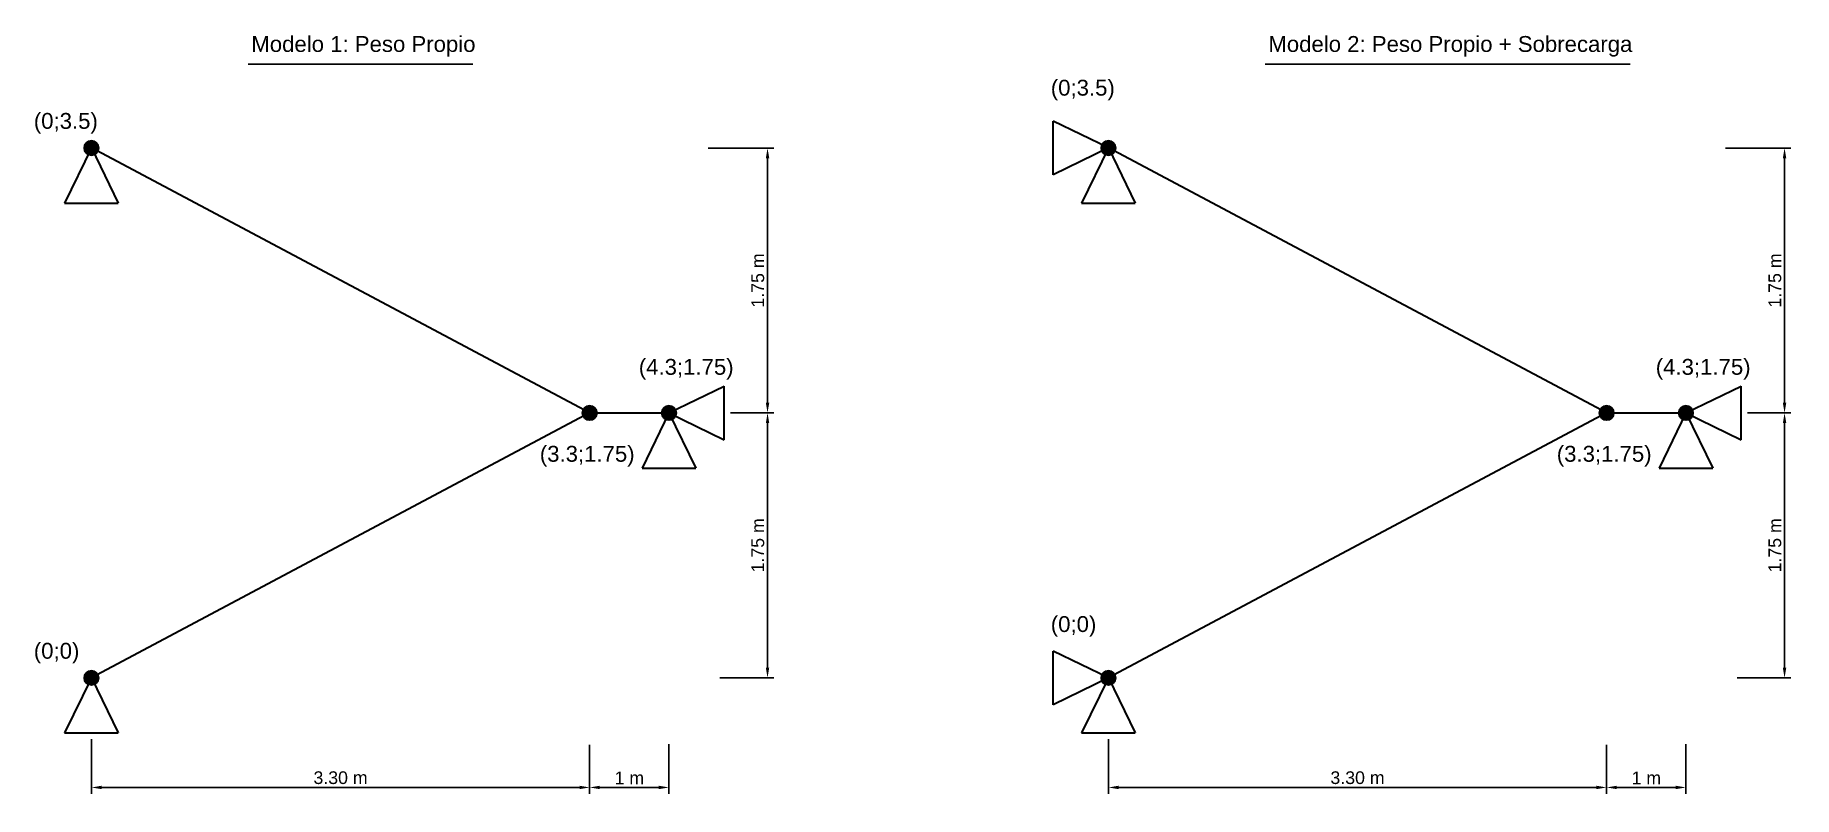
# Model space of a CAD drawing. Extents: x 266.21 to 273.32, y 45.46 to 48.86.
# Drawn here: x 268.307 to 271.078, y 45.455 to 46.655 of the extents above; entities that cross this region are included whole.
import ezdxf

# ---------------------------------------------------------------- set-up
doc = ezdxf.new("R2010")
doc.units = 0
doc.layers.get('0').update_dxf_attribs({"linetype": 'CONTINUOUS'})
doc.layers.get('Defpoints').update_dxf_attribs({"linetype": 'CONTINUOUS'})
doc.layers.add('Cotas', color=3, linetype='CONTINUOUS')
doc.styles.get("Standard").update_dxf_attribs({"font": 'arial.ttf', "height": 0.02})
doc.dimstyles.new('ISO-25', dxfattribs={"dimtxt": 0.01, "dimasz": 0.016, "dimexe": 0.001, "dimexo": 0.001, "dimgap": 0.005, "dimtad": 1, "dimtxsty": 'Standard', "dimcen": 0.016, "dimadec": 0, "dimazin": 0, "dimtfac": 1, "dimtmove": 0, "dimatfit": 3, "dimfxl": 0, "dimarcsym": 0})

msp = doc.modelspace()

# ---------------------------------------------------------------- texts
for s, p in [('Modelo 1: Peso Propio', (268.6476, 46.629)), ('Modelo 2: Peso Propio + Sobrecarga', (270.2504, 46.629)), ('(0;3.5)', (269.9075, 46.5601)), ('(0;3.5)', (268.3048, 46.5078)), ('(4.3;1.75)', (269.2582, 46.1202)), ('(4.3;1.75)', (270.8609, 46.1202)), ('(3.3;1.75)', (269.1022, 45.9832)), ('(3.3;1.75)', (270.7049, 45.9832)), ('(0;0)', (269.9075, 45.7149)), ('(0;0)', (268.3048, 45.6728))]:
    msp.add_text(s, height=0.025).set_placement(p)

# ---------------------------------------------------------------- blocks, each defined once
blk = doc.blocks.new('*D23')
at = {"color": 0, "lineweight": -2}
for p, q in [((269.3678, 46.4775), (269.4711, 46.4775)), ((269.4611, 46.0761), (269.4611, 46.4615)), ((269.4026, 46.0601), (269.4711, 46.0601))]:
    blk.add_line(p, q, dxfattribs=at)
at = {"color": 0}
for points in [[(269.4585, 46.4615), (269.4638, 46.4615), (269.4611, 46.4775)], [(269.4585, 46.0761), (269.4638, 46.0761), (269.4611, 46.0601)]]:
    blk.add_solid(points, dxfattribs=at)
at = {"layer": 'Defpoints', "color": 0}
for p in [(269.3578, 46.4775), (269.4611, 46.4775), (269.3926, 46.0601)]:
    blk.add_point(p, dxfattribs=at)
at = {"color": 0, "insert": (269.4459, 46.2688), "char_height": 0.02, "attachment_point": 5, "rotation": 90}
blk.add_mtext('1.75 m', dxfattribs=at)
blk = doc.blocks.new('*D22')
at = {"color": 0, "lineweight": -2}
for p, q in [((269.4026, 46.0601), (269.4711, 46.0601)), ((269.4611, 45.6586), (269.4611, 46.0441)), ((269.3862, 45.6426), (269.4711, 45.6426))]:
    blk.add_line(p, q, dxfattribs=at)
at = {"color": 0}
for points in [[(269.4585, 46.0441), (269.4638, 46.0441), (269.4611, 46.0601)], [(269.4585, 45.6586), (269.4638, 45.6586), (269.4611, 45.6426)]]:
    blk.add_solid(points, dxfattribs=at)
at = {"layer": 'Defpoints', "color": 0}
for p in [(269.3926, 46.0601), (269.4611, 46.0601), (269.3762, 45.6426)]:
    blk.add_point(p, dxfattribs=at)
at = {"color": 0, "insert": (269.4459, 45.8514), "char_height": 0.02, "attachment_point": 5, "rotation": 90}
blk.add_mtext('1.75 m', dxfattribs=at)
blk = doc.blocks.new('*D21')
at = {"color": 0, "lineweight": -2}
for p, q in [((269.1808, 45.537), (269.1808, 45.4599)), ((269.3058, 45.5383), (269.3058, 45.4599)), ((269.1968, 45.4699), (269.2898, 45.4699))]:
    blk.add_line(p, q, dxfattribs=at)
at = {"color": 0}
for points in [[(269.1968, 45.4726), (269.1968, 45.4673), (269.1808, 45.4699)], [(269.2898, 45.4726), (269.2898, 45.4673), (269.3058, 45.4699)]]:
    blk.add_solid(points, dxfattribs=at)
at = {"layer": 'Defpoints', "color": 0}
for p in [(269.1808, 45.547), (269.3058, 45.5483), (269.3058, 45.4699)]:
    blk.add_point(p, dxfattribs=at)
at = {"color": 0, "insert": (269.2433, 45.485), "char_height": 0.02, "attachment_point": 5}
blk.add_mtext('1 m', dxfattribs=at)
blk = doc.blocks.new('*D20')
at = {"color": 0, "lineweight": -2}
for p, q in [((268.3956, 45.5458), (268.3956, 45.4599)), ((269.1808, 45.5283), (269.1808, 45.4599)), ((268.4116, 45.4699), (269.1648, 45.4699))]:
    blk.add_line(p, q, dxfattribs=at)
at = {"color": 0}
for points in [[(268.4116, 45.4726), (268.4116, 45.4673), (268.3956, 45.4699)], [(269.1648, 45.4726), (269.1648, 45.4673), (269.1808, 45.4699)]]:
    blk.add_solid(points, dxfattribs=at)
at = {"layer": 'Defpoints', "color": 0}
for p in [(268.3956, 45.5558), (269.1808, 45.5383), (269.1808, 45.4699)]:
    blk.add_point(p, dxfattribs=at)
at = {"color": 0, "insert": (268.7882, 45.4852), "char_height": 0.02, "attachment_point": 5}
blk.add_mtext('3.30 m', dxfattribs=at)
blk = doc.blocks.new('*D27')
at = {"color": 0, "lineweight": -2}
for p, q in [((269.9983, 45.5458), (269.9983, 45.4599)), ((270.7835, 45.5283), (270.7835, 45.4599)), ((270.0143, 45.4699), (270.7675, 45.4699))]:
    blk.add_line(p, q, dxfattribs=at)
at = {"color": 0}
for points in [[(270.0143, 45.4726), (270.0143, 45.4673), (269.9983, 45.4699)], [(270.7675, 45.4726), (270.7675, 45.4673), (270.7835, 45.4699)]]:
    blk.add_solid(points, dxfattribs=at)
at = {"layer": 'Defpoints', "color": 0}
for p in [(269.9983, 45.5558), (270.7835, 45.5383), (270.7835, 45.4699)]:
    blk.add_point(p, dxfattribs=at)
at = {"color": 0, "insert": (270.3909, 45.4852), "char_height": 0.02, "attachment_point": 5}
blk.add_mtext('3.30 m', dxfattribs=at)
blk = doc.blocks.new('*D26')
at = {"color": 0, "lineweight": -2}
for p, q in [((270.7835, 45.537), (270.7835, 45.4599)), ((270.9085, 45.5383), (270.9085, 45.4599)), ((270.7995, 45.4699), (270.8925, 45.4699))]:
    blk.add_line(p, q, dxfattribs=at)
at = {"color": 0}
for points in [[(270.7995, 45.4726), (270.7995, 45.4673), (270.7835, 45.4699)], [(270.8925, 45.4726), (270.8925, 45.4673), (270.9085, 45.4699)]]:
    blk.add_solid(points, dxfattribs=at)
at = {"layer": 'Defpoints', "color": 0}
for p in [(270.7835, 45.547), (270.9085, 45.5483), (270.9085, 45.4699)]:
    blk.add_point(p, dxfattribs=at)
at = {"color": 0, "insert": (270.846, 45.485), "char_height": 0.02, "attachment_point": 5}
blk.add_mtext('1 m', dxfattribs=at)
blk = doc.blocks.new('*D25')
at = {"color": 0, "lineweight": -2}
for p, q in [((271.0054, 46.0601), (271.0739, 46.0601)), ((271.0639, 45.6586), (271.0639, 46.0441)), ((270.989, 45.6426), (271.0739, 45.6426))]:
    blk.add_line(p, q, dxfattribs=at)
at = {"color": 0}
for points in [[(271.0612, 46.0441), (271.0666, 46.0441), (271.0639, 46.0601)], [(271.0612, 45.6586), (271.0666, 45.6586), (271.0639, 45.6426)]]:
    blk.add_solid(points, dxfattribs=at)
at = {"layer": 'Defpoints', "color": 0}
for p in [(270.9954, 46.0601), (271.0639, 46.0601), (270.979, 45.6426)]:
    blk.add_point(p, dxfattribs=at)
at = {"color": 0, "insert": (271.0487, 45.8514), "char_height": 0.02, "attachment_point": 5, "rotation": 90}
blk.add_mtext('1.75 m', dxfattribs=at)
blk = doc.blocks.new('*D24')
at = {"color": 0, "lineweight": -2}
for p, q in [((270.9706, 46.4775), (271.0739, 46.4775)), ((271.0639, 46.0761), (271.0639, 46.4615)), ((271.0054, 46.0601), (271.0739, 46.0601))]:
    blk.add_line(p, q, dxfattribs=at)
at = {"color": 0}
for points in [[(271.0612, 46.4615), (271.0666, 46.4615), (271.0639, 46.4775)], [(271.0612, 46.0761), (271.0666, 46.0761), (271.0639, 46.0601)]]:
    blk.add_solid(points, dxfattribs=at)
at = {"layer": 'Defpoints', "color": 0}
for p in [(270.9606, 46.4775), (271.0639, 46.4775), (270.9954, 46.0601)]:
    blk.add_point(p, dxfattribs=at)
at = {"color": 0, "insert": (271.0487, 46.2688), "char_height": 0.02, "attachment_point": 5, "rotation": 90}
blk.add_mtext('1.75 m', dxfattribs=at)

# ---------------------------------------------------------------- dimensions: what is measured, and where the dimension line sits
for base, p1, p2, override, picture, middle in [((269.4611, 46.4775), (269.3926, 46.0601), (269.3578, 46.4775), {"dimexe": 0.01, "dimexo": 0.01, "dimpost": 'm', "dimtmove": 1}, '*D23', (269.4459, 46.2688)), ((271.0639, 46.4775), (270.9954, 46.0601), (270.9606, 46.4775), {"dimexe": 0.01, "dimexo": 0.01, "dimpost": 'm', "dimtmove": 1}, '*D24', (271.0487, 46.2688)), ((269.4611, 46.0601), (269.3762, 45.6426), (269.3926, 46.0601), {"dimexe": 0.01, "dimexo": 0.01, "dimpost": 'm'}, '*D22', (269.4459, 45.8514)), ((271.0639, 46.0601), (270.979, 45.6426), (270.9954, 46.0601), {"dimexe": 0.01, "dimexo": 0.01, "dimpost": 'm'}, '*D25', (271.0487, 45.8514))]:
    dim = msp.add_linear_dim(base=base, p1=p1, p2=p2, angle=90, text='1.75 m', dimstyle='ISO-25', override=override)
    dim.commit()
    dim.dimension.update_dxf_attribs({"geometry": picture, "text_midpoint": middle})
for base, p1, p2, text, override, picture, middle in [((269.1808, 45.4699), (268.3956, 45.5558), (269.1808, 45.5383), '3.30 m', {"dimexe": 0.01, "dimexo": 0.01, "dimpost": 'm'}, '*D20', (268.7882, 45.4852)), ((269.3058, 45.4699), (269.1808, 45.547), (269.3058, 45.5483), '1 m', {"dimexe": 0.01, "dimexo": 0.01, "dimpost": 'm', "dimtmove": 1}, '*D21', (269.2433, 45.485)), ((270.7835, 45.4699), (269.9983, 45.5558), (270.7835, 45.5383), '3.30 m', {"dimexe": 0.01, "dimexo": 0.01, "dimpost": 'm'}, '*D27', (270.3909, 45.4852)), ((270.9085, 45.4699), (270.7835, 45.547), (270.9085, 45.5483), '1 m', {"dimexe": 0.01, "dimexo": 0.01, "dimpost": 'm', "dimtmove": 1}, '*D26', (270.846, 45.485))]:
    dim = msp.add_linear_dim(base=base, p1=p1, p2=p2, text=text, dimstyle='ISO-25', override=override)
    dim.commit()
    dim.dimension.update_dxf_attribs({"geometry": picture, "text_midpoint": middle})

# ---------------------------------------------------------------- hatches: boundary and pattern name
at = {"layer": 'Cotas'}
for points in [[(268.384, 46.4776, 1), (268.4072, 46.4776, 1)], [(269.9867, 46.4776, 1), (270.01, 46.4776, 1)], [(269.1692, 46.0601, 1), (269.1924, 46.0601, 1)], [(269.2942, 46.0601, 1), (269.3174, 46.0601, 1)], [(270.7719, 46.0601, 1), (270.7952, 46.0601, 1)], [(270.8969, 46.0601, 1), (270.9202, 46.0601, 1)], [(268.384, 45.6426, 1), (268.4072, 45.6426, 1)], [(269.9867, 45.6426, 1), (270.01, 45.6426, 1)]]:
    msp.add_hatch(color=256, dxfattribs=at).paths.add_polyline_path(points)

# ---------------------------------------------------------------- linework, layer by layer
for p, q in [((268.6427, 46.6097), (268.9968, 46.6097)), ((270.2454, 46.6097), (270.8205, 46.6097))]:
    msp.add_line(p, q)
at = {"lineweight": 30}
for p, q in [((269.9983, 46.4776), (269.9115, 46.5199)), ((269.9115, 46.4353), (269.9115, 46.5199)), ((268.3956, 46.4776), (268.3533, 46.3908)), ((268.3956, 46.4776), (268.4379, 46.3908)), ((269.1808, 46.0601), (268.3956, 46.4776)), ((269.9983, 46.4776), (269.9115, 46.4353)), ((269.9983, 46.4776), (269.9561, 46.3908)), ((270.7835, 46.0601), (269.9983, 46.4776)), ((269.9983, 46.4776), (270.0406, 46.3908)), ((268.3533, 46.3908), (268.4379, 46.3908)), ((269.9561, 46.3908), (270.0406, 46.3908)), ((269.3058, 46.0601), (269.3926, 46.1024)), ((269.3926, 46.0178), (269.3926, 46.1024)), ((270.9085, 46.0601), (270.9954, 46.1024)), ((270.9954, 46.0178), (270.9954, 46.1024)), ((269.1808, 46.0601), (268.3956, 45.6426)), ((269.1808, 46.0601), (269.3058, 46.0601)), ((269.3058, 46.0601), (269.2635, 45.9733)), ((269.3058, 46.0601), (269.3481, 45.9733)), ((269.3058, 46.0601), (269.3926, 46.0178)), ((270.7835, 46.0601), (269.9983, 45.6426)), ((270.7835, 46.0601), (270.9085, 46.0601)), ((270.9085, 46.0601), (270.8663, 45.9733)), ((270.9085, 46.0601), (270.9954, 46.0178)), ((270.9085, 46.0601), (270.9508, 45.9733)), ((269.2635, 45.9733), (269.3481, 45.9733)), ((270.8663, 45.9733), (270.9508, 45.9733)), ((269.9115, 45.6003), (269.9115, 45.6849)), ((269.9983, 45.6426), (269.9115, 45.6849)), ((268.3956, 45.6426), (268.3533, 45.5558)), ((268.3956, 45.6426), (268.4379, 45.5558)), ((269.9983, 45.6426), (269.9115, 45.6003)), ((269.9983, 45.6426), (269.9561, 45.5558)), ((269.9983, 45.6426), (270.0406, 45.5558)), ((268.3533, 45.5558), (268.4379, 45.5558)), ((269.9561, 45.5558), (270.0406, 45.5558))]:
    msp.add_line(p, q, dxfattribs=at)
for centre in [(268.3956, 46.4776), (269.9983, 46.4776), (269.1808, 46.0601), (269.3058, 46.0601), (270.7835, 46.0601), (270.9085, 46.0601), (268.3956, 45.6426), (269.9983, 45.6426)]:
    msp.add_circle(centre, 0.0116)

msp.set_redraw_order([(e.dxf.handle, doc.entitydb.next_handle()) for e in msp.query("TEXT MTEXT ATTDEF DIMENSION ARC_DIMENSION")])  # texts and dimensions are drawn at this point

doc.saveas('drawing.dxf')
